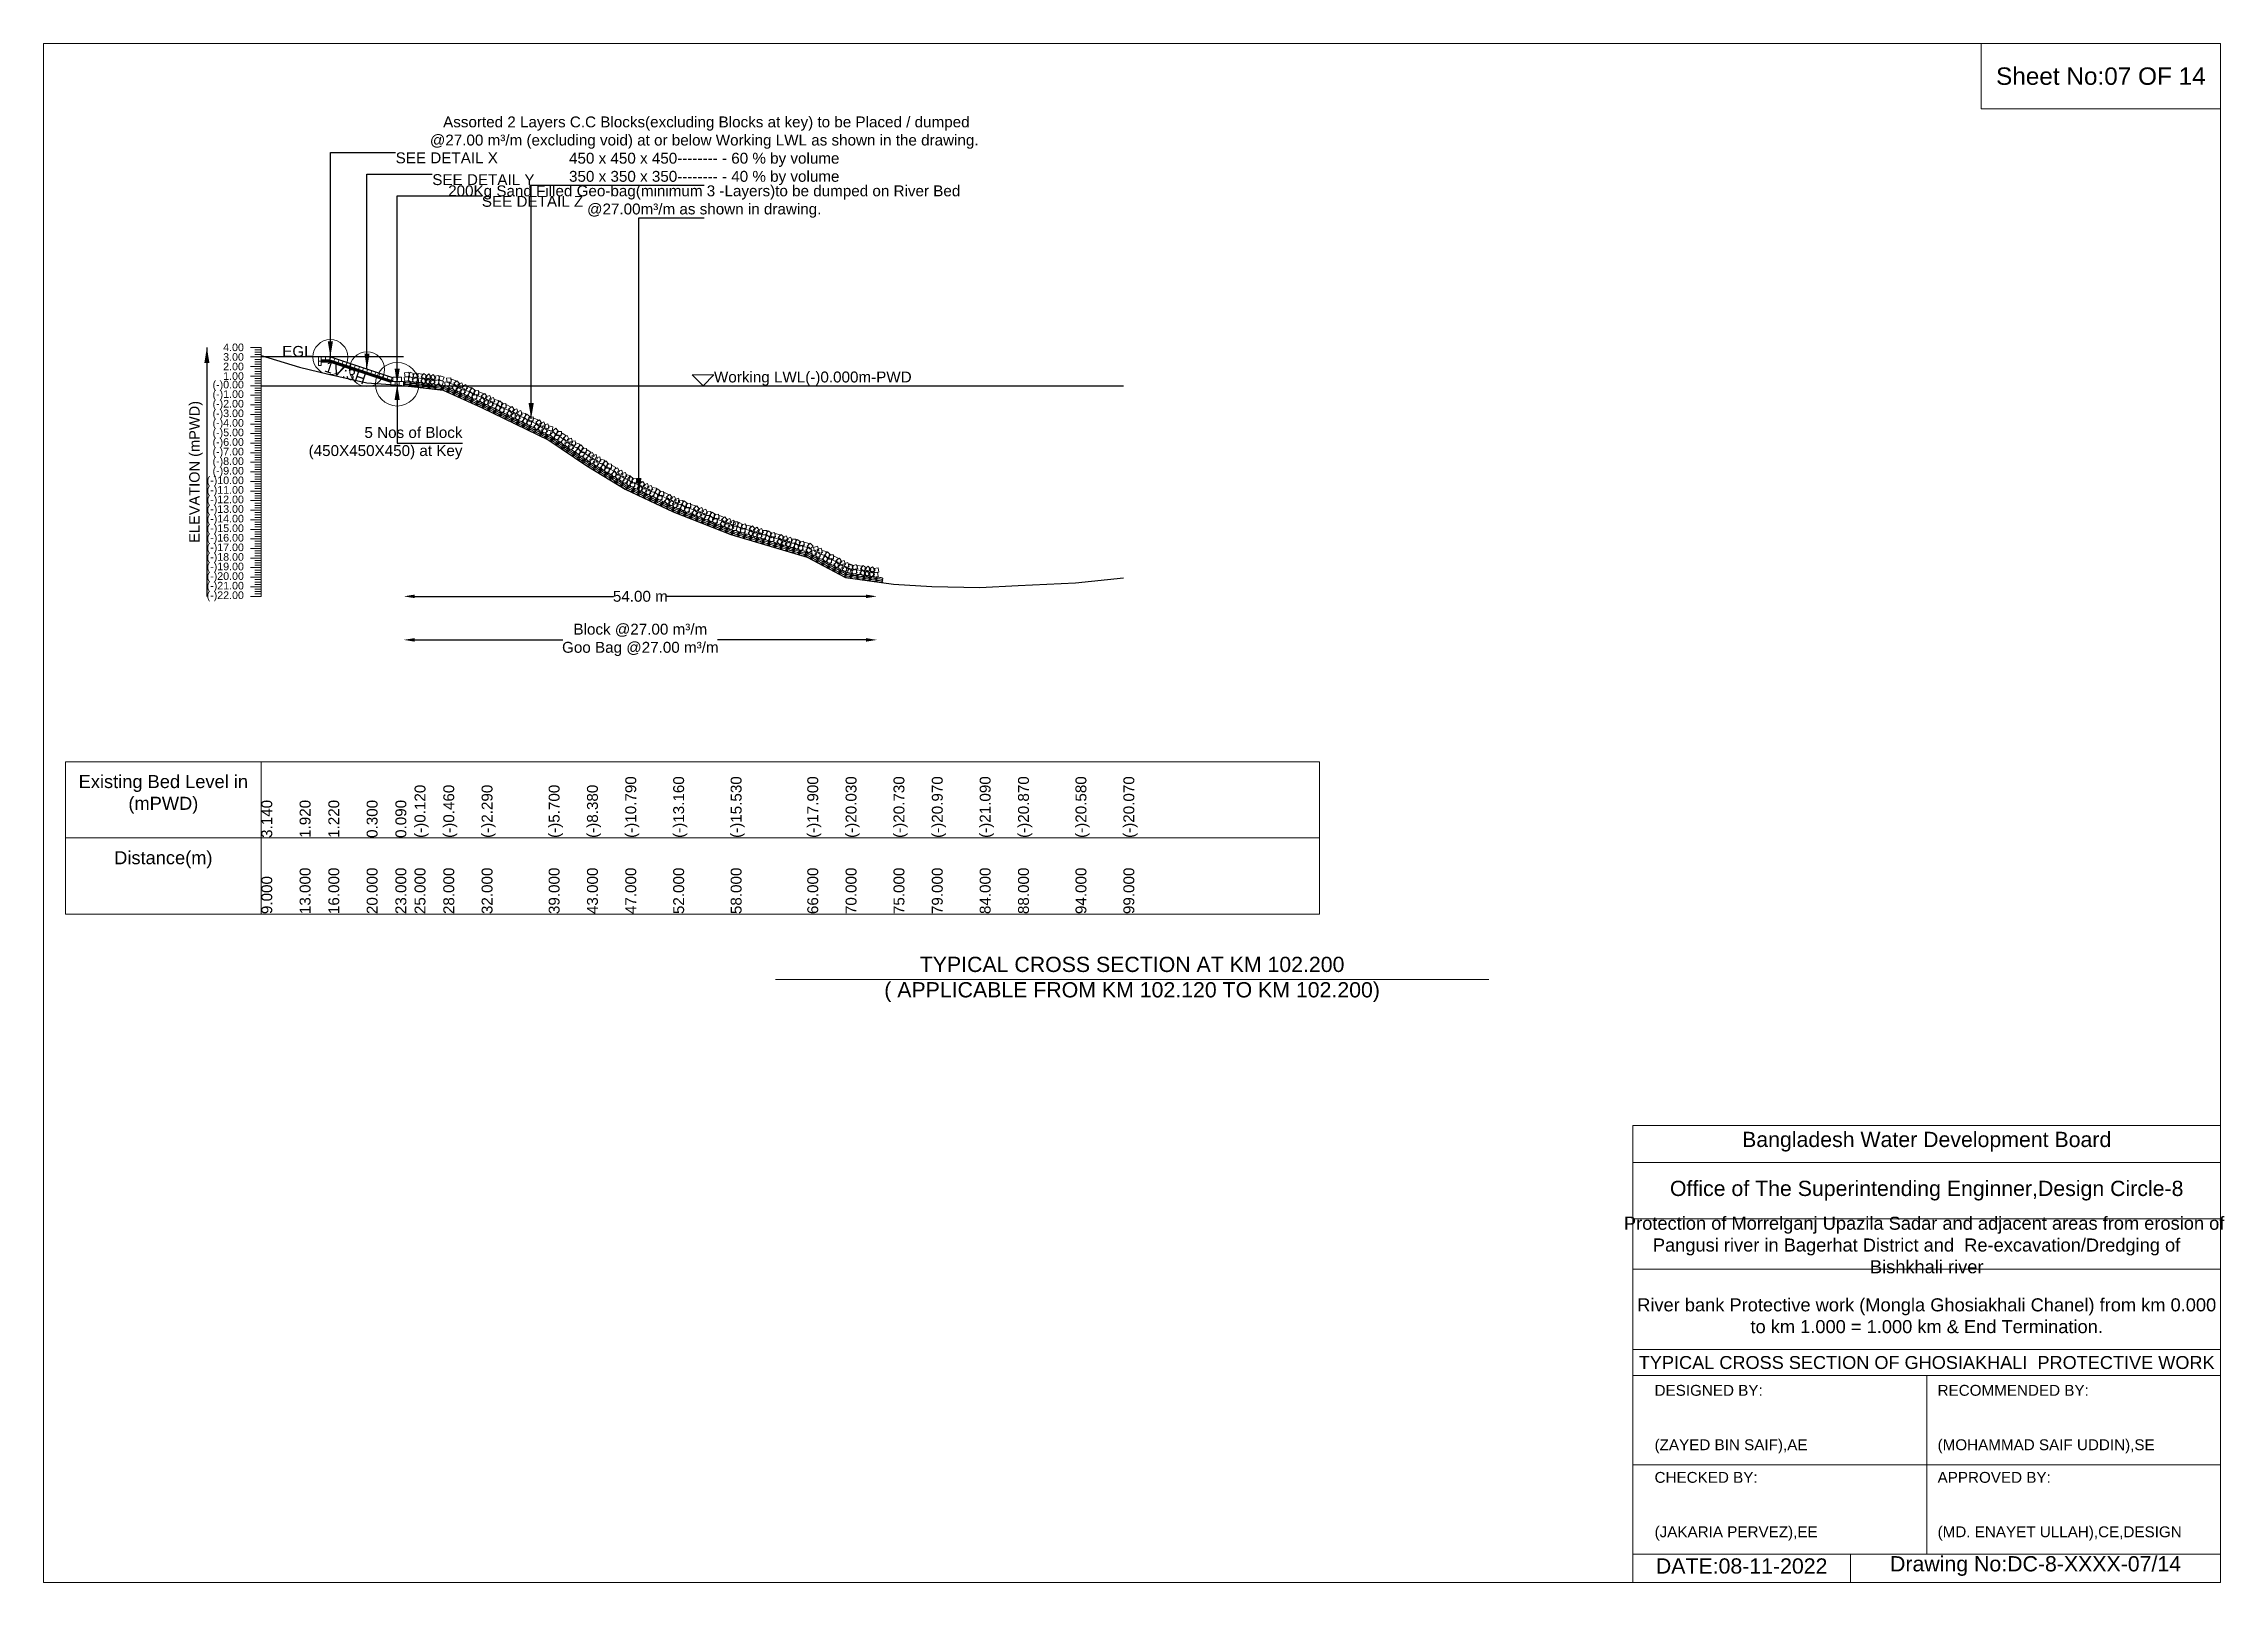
# Model space of a CAD drawing. Header units: inches. Extents: x 89000 to 305017, y -7071 to 0.
# Drawn here: x 190000 to 200017, y -7071 to 0 of the extents above; entities that cross this region are included whole.
import ezdxf

# ---------------------------------------------------------------- set-up
doc = ezdxf.new("R2010")
doc.units = ezdxf.units.IN
doc.header["$LTSCALE"] = 7
doc.header["$MEASUREMENT"] = 0
for name, color, linetype, lineweight in [('Cross section Data Border', 7, 'Continuous', 9), ('Cross Section Labels', 7, 'Continuous', 9), ('Existing_Bed_Level for Xsection', 7, 'Continuous', 25), ('Long Section Labels', 7, 'Continuous', 9)]:
    doc.layers.add(name, color=color, linetype=linetype, lineweight=lineweight)
doc.styles.get("Standard").update_dxf_attribs({"font": 'arial.ttf'})
doc.dimstyles.new('Appron Lebeling Style', dxfattribs={"dimtxt": 50, "dimasz": 50, "dimexe": 0.18, "dimexo": 0.0625, "dimgap": 0.09, "dimtad": 0, "dimtih": 1, "dimtoh": 1, "dimdec": 4, "dimzin": 0, "dimdsep": 46, "dimtxsty": 'Standard', "dimcen": 0.09, "dimse1": 1, "dimse2": 1, "dimadec": 0, "dimazin": 0, "dimtfac": 1, "dimtdec": 4, "dimtofl": 0, "dimtmove": 0, "dimatfit": 3, "dimfxl": 1, "dimtolj": 1, "dimtzin": 0, "dimarcsym": 0})
doc.dimstyles.get("Standard").update_dxf_attribs({"dimtxt": 0.18, "dimasz": 0.18, "dimexe": 0.18, "dimexo": 0.0625, "dimgap": 0.09, "dimtad": 0, "dimtih": 1, "dimtoh": 1, "dimdec": 4, "dimzin": 0, "dimdsep": 46, "dimtxsty": 'Standard', "dimcen": 0.09, "dimadec": 0, "dimazin": 0, "dimtfac": 1, "dimtdec": 4, "dimtofl": 0, "dimtmove": 0, "dimatfit": 3, "dimfxl": 1, "dimtolj": 1, "dimtzin": 0, "dimarcsym": 0})

msp = doc.modelspace()

# ---------------------------------------------------------------- texts
at = {"layer": 'Cross section Data Border', "char_height": 60, "width": 800, "attachment_point": 5}
for s, insert in [('Existing Bed Level in (mPWD)', (190550, -3450)), ('Distance(m)', (190550, -3750))]:
    msp.add_mtext(s, dxfattribs=dict(at, insert=insert))
at = {"layer": 'Cross Section Labels'}
for s, insert, char_height, attachment_point in [('Sheet No:07 OF 14', (199450, -150), 80, 5), (' Assorted 2 Layers C.C Blocks(excluding Blocks at key) to be Placed / dumped^J@27.00 m³/m (excluding void) at or below Working LWL as shown in the drawing.^J450 x 450 x 450-------- - 60 % by volume^J350 x 350 x 350-------- - 40 % by volume', (193034.56017, -650), 50, 8), ('SEE DETAIL X', (191617.11429, -500), 50, 1), ('SEE DETAIL Y', (191785.41429, -600), 50, 1), ('200Kg Sand Filled Geo-bag(minimum 3 -Layers)to be dumped on River Bed^J@27.00m³/m as shown in drawing.', (193034.56017, -800), 50, 8), ('SEE DETAIL Z', (192013.11429, -700), 50, 1), ('EGL', (191235.77222, -1440.04), 50, 9), ('Working LWL(-)0.000m-PWD', (193079.31429, -1572.04), 50, 7), ('5 Nos of Block ^J(450X450X450) at Key', (191924.01429, -1836.04), 50, 6), ('TYPICAL CROSS SECTION AT KM 102.200^J( APPLICABLE FROM KM 102.120 TO KM 102.200)', (195000, -4300), 70, 5), ('Bangladesh Water Development Board', (198650, -5046), 70, 5), ('Office of The Superintending Enginner,Design Circle-8', (198650, -5271), 70, 5)]:
    msp.add_mtext(s, dxfattribs=dict(at, insert=insert, char_height=char_height, attachment_point=attachment_point))
at = {"layer": 'Cross Section Labels', "insert": (191394.30727, -1488.96103), "char_height": 50, "attachment_point": 2, "rotation": 341.565051177}
msp.add_mtext('1V:3H', dxfattribs=at)
at = {"layer": 'Cross Section Labels'}
for s, insert, char_height, width, attachment_point in [('Protection of Morrelganj Upazila Sadar and adjacent areas from erosion of  Pangusi river in Bagerhat District and  Re-excavation/Dredging of     Bishkhali river', (198650, -5521), 60, 2800, 5), ('River bank Protective work (Mongla Ghosiakhali Chanel) from km 0.000 to km 1.000 = 1.000 km & End Termination.', (198650, -5846), 60, 2700, 5), ('TYPICAL CROSS SECTION OF GHOSIAKHALI  PROTECTIVE WORK', (198650, -6061), 59.5765532, 2800, 5), ('DESIGNED BY:^J^J^J(ZAYED BIN SAIF),AE', (197400, -6321), 50, 1400, 4), ('RECOMMENDED BY:^J^J^J(MOHAMMAD SAIF UDDIN),SE', (198700, -6321), 50, 1400, 4), ('CHECKED BY:^J^J^J(JAKARIA PERVEZ),EE', (197400, -6721), 50, 1400, 4), ('APPROVED BY:^J^J^J(MD. ENAYET ULLAH),CE,DESIGN', (198700, -6721), 50, 1400, 4), ('DATE:08-11-2022', (197800, -6996), 70, 1400, 5), ('Drawing No:DC-8-XXXX-07/14', (199150, -6996), 70, 2200, 5)]:
    msp.add_mtext(s, dxfattribs=dict(at, insert=insert, char_height=char_height, width=width, attachment_point=attachment_point))
at = {"layer": 'Long Section Labels', "char_height": 35, "attachment_point": 6}
for s, insert in [('4.00', (190920, -1396.04)), ('3.00', (190920, -1440.04)), ('2.00', (190920, -1484.04)), ('(-)0.00', (190920, -1572.04)), ('(-)1.00', (190920, -1616.04)), ('1.00', (190920, -1528.04)), ('(-)2.00', (190920, -1660.04)), ('(-)3.00', (190920, -1704.04)), ('(-)4.00', (190920, -1748.04)), ('(-)5.00', (190920, -1792.04)), ('(-)6.00', (190920, -1836.04)), ('(-)7.00', (190920, -1880.04)), ('(-)8.00', (190920, -1924.04)), ('(-)10.00', (190920, -2012.04)), ('(-)9.00', (190920, -1968.04)), ('(-)11.00', (190920, -2056.04)), ('(-)12.00', (190920, -2100.04)), ('(-)13.00', (190920, -2144.04)), ('(-)14.00', (190920, -2188.04)), ('(-)15.00', (190920, -2232.04)), ('(-)16.00', (190920, -2276.04)), ('(-)17.00', (190920, -2320.04)), ('(-)18.00', (190920, -2364.04)), ('(-)19.00', (190920, -2408.04)), ('(-)20.00', (190920, -2452.04)), ('(-)21.00', (190920, -2496.04)), ('(-)22.00', (190920, -2540.04))]:
    msp.add_mtext(s, dxfattribs=dict(at, insert=insert))
at = {"layer": 'Long Section Labels', "rotation": 90}
for s, insert, char_height, attachment_point in [('ELEVATION (mPWD)', (190700, -1968.04), 48, 5), ('(-)10.790', (192672, -3650), 50, 1), ('(-)13.160', (192892, -3650), 50, 1), ('(-)15.530', (193156, -3650), 50, 1), ('(-)17.900', (193508, -3650), 50, 1), ('(-)20.030', (193684, -3650), 50, 1), ('(-)20.730', (193904, -3650), 50, 1), ('(-)20.970', (194080, -3650), 50, 1), ('(-)21.090', (194300, -3650), 50, 1), ('(-)20.870', (194476, -3650), 50, 1), ('(-)20.580', (194740, -3650), 50, 1), ('(-)20.070', (194960, -3650), 50, 1), ('3.140', (191000, -3650), 50, 1), ('1.920', (191176, -3650), 50, 1), ('1.220', (191308, -3650), 50, 1), ('0.300', (191484, -3650), 50, 1), ('0.090', (191616, -3650), 50, 1), ('(-)0.120', (191704, -3650), 50, 1), ('(-)0.460', (191836, -3650), 50, 1), ('(-)2.290', (192012, -3650), 50, 1), ('(-)5.700', (192320, -3650), 50, 1), ('(-)8.380', (192496, -3650), 50, 1), ('13.000', (191176, -4000), 50, 1), ('16.000', (191308, -4000), 50, 1), ('20.000', (191484, -4000), 50, 1), ('23.000', (191616, -4000), 50, 1), ('25.000', (191704, -4000), 50, 1), ('28.000', (191836, -4000), 50, 1), ('32.000', (192012, -4000), 50, 1), ('39.000', (192320, -4000), 50, 1), ('43.000', (192496, -4000), 50, 1), ('47.000', (192672, -4000), 50, 1), ('52.000', (192892, -4000), 50, 1), ('58.000', (193156, -4000), 50, 1), ('66.000', (193508, -4000), 50, 1), ('70.000', (193684, -4000), 50, 1), ('75.000', (193904, -4000), 50, 1), ('79.000', (194080, -4000), 50, 1), ('84.000', (194300, -4000), 50, 1), ('88.000', (194476, -4000), 50, 1), ('94.000', (194740, -4000), 50, 1), ('99.000', (194960, -4000), 50, 1), ('9.000', (191000, -4000), 50, 1)]:
    msp.add_mtext(s, dxfattribs=dict(at, insert=insert, char_height=char_height, attachment_point=attachment_point))

# ---------------------------------------------------------------- blocks, each defined once
blk = doc.blocks.new('*D49')
at = {"layer": 'Cross Section Labels', "color": 0, "lineweight": -2, "transparency": 16777216}
for p, q in [((191704, -2540), (192618, -2540)), ((193778, -2540), (192863, -2540))]:
    blk.add_line(p, q, dxfattribs=at)
at = {"layer": 'Cross Section Labels', "color": 0, "transparency": 16777216}
for points in [[(191704, -2532), (191704, -2548), (191654, -2540)], [(193778, -2532), (193778, -2548), (193828, -2540)]]:
    blk.add_solid(points, dxfattribs=at)
at = {"layer": 'Defpoints', "color": 0, "transparency": 16777216}
for p in [(191654, -1572), (193828, -2474), (193828, -2540)]:
    blk.add_point(p, dxfattribs=at)
at = {"layer": 'Cross Section Labels', "color": 0, "transparency": 16777216, "insert": (192741, -2540), "char_height": 50, "attachment_point": 5}
blk.add_mtext('\\A1;54.00 m', dxfattribs=at)
blk = doc.blocks.new('*D50')
at = {"layer": 'Cross Section Labels', "color": 0, "lineweight": -2, "transparency": 16777216}
for p, q in [((191704, -2740), (192385, -2740)), ((193778, -2740), (193096, -2740))]:
    blk.add_line(p, q, dxfattribs=at)
at = {"layer": 'Cross Section Labels', "color": 0, "transparency": 16777216}
for points in [[(191704, -2732), (191704, -2748), (191654, -2740)], [(193778, -2732), (193778, -2748), (193828, -2740)]]:
    blk.add_solid(points, dxfattribs=at)
at = {"layer": 'Defpoints', "color": 0, "transparency": 16777216}
for p in [(191654, -1572), (193828, -2474), (193828, -2740)]:
    blk.add_point(p, dxfattribs=at)
at = {"layer": 'Cross Section Labels', "color": 0, "transparency": 16777216, "insert": (192741, -2740), "char_height": 50, "attachment_point": 5}
blk.add_mtext('\\A1;Block @27.00 m³/m ^JGoo Bag @27.00 m³/m ', dxfattribs=at)

# ---------------------------------------------------------------- dimensions: what is measured, and where the dimension line sits
at = {"layer": 'Cross Section Labels'}
for base, text, picture, middle in [((193827.88376, -2540.04), '54.00 m', '*D49', (192740.79902, -2540.04)), ((193827.88376, -2740.04), 'Block @27.00 m³/m ^JGoo Bag @27.00 m³/m ', '*D50', (192740.79902, -2740.04))]:
    dim = msp.add_linear_dim(base=base, p1=(191653.71429, -1572.04), p2=(193827.88376, -2473.50373), text=text, dimstyle='Appron Lebeling Style', dxfattribs=at)
    dim.commit()
    dim.dimension.update_dxf_attribs({"geometry": picture, "text_midpoint": middle})

# ---------------------------------------------------------------- linework, layer by layer
at = {"layer": 'Cross section Data Border'}
msp.add_lwpolyline([(190100, -3300), (195860.20235, -3300), (195860.20235, -4000), (190100, -4000)], close=True, dxfattribs=at)
for points in [[(191000, -3300), (191000, -4000)], [(190100, -3650), (195860.20235, -3650)]]:
    msp.add_lwpolyline(points, dxfattribs=at)
at = {"layer": 'Cross Section Labels'}
for points in [[(190000, 0), (200000, 0), (200000, -7071), (190000, -7071)], [(198900, 0), (200000, 0), (200000, -300), (198900, -300)], [(193029.31429, -1572.04), (193079.31429, -1522.04), (192979.31429, -1522.04)]]:
    msp.add_lwpolyline(points, close=True, dxfattribs=at)
for points in [[(193362, -4300), (195000, -4300), (196638, -4300)], [(197300, -7071), (197300, -4971), (200000, -4971)], [(197300, -5141), (200000, -5141)], [(197300, -5401), (200000, -5401)], [(197300, -5631), (200000, -5631)], [(197300, -6001), (200000, -6001)], [(197300, -6121), (200000, -6121)], [(198650, -6121), (198650, -6941)], [(197300, -6531), (200000, -6531)], [(197300, -6941), (200000, -6941)], [(198300, -6941), (198300, -7071)]]:
    msp.add_lwpolyline(points, dxfattribs=at)
for centre, radius in [((191317.11429, -1440.04), 80), ((191485.41429, -1496.14), 80), ((191624.01429, -1565.44), 100)]:
    msp.add_circle(centre, radius, dxfattribs=at)
at = {"layer": 'Existing_Bed_Level for Xsection'}
for points in [[(191000, -1433.88), (191176, -1487.56), (191308, -1518.36), (191484, -1558.84), (191616, -1568.08), (191704, -1577.32), (191836, -1592.28), (192012, -1672.8), (192320, -1822.84), (192496, -1940.76), (192672, -2046.8), (192892, -2151.08), (193156, -2255.36), (193508, -2359.64), (193684, -2453.36), (193904, -2484.16), (194080, -2494.72), (194300, -2500), (194476, -2490.32), (194740, -2477.56), (194960, -2455.12)], [(191653.71429, -1440.04), (191000, -1440.04)], [(191604.21429, -1535.74), (191319.14643, -1440.71738), (191317.11429, -1440.04), (191314.97222, -1440.04), (191275.37222, -1440.04)], [(191275.37222, -1453.24), (191314.97222, -1453.24), (191604.21429, -1549.65402)], [(191275.37222, -1457.64), (191314.2582, -1457.64), (191598.0582, -1552.24)], [(191275.37222, -1462.04), (191313.54418, -1462.04), (191594.31429, -1555.63004)], [(191000, -1572.04), (194960, -1572.04)]]:
    msp.add_lwpolyline(points, dxfattribs=at)
at = {"layer": 'Long Section Labels'}
for points in [[(191000, -1396.04), (190950, -1396.04)], [(191000, -2540.04), (191000, -2496.04), (191000, -2452.04), (191000, -2408.04), (191000, -2364.04), (191000, -2320.04), (191000, -2276.04), (191000, -2232.04), (191000, -2188.04), (191000, -2144.04), (191000, -2100.04), (191000, -2056.04), (191000, -2012.04), (191000, -1968.04), (191000, -1924.04), (191000, -1880.04), (191000, -1836.04), (191000, -1792.04), (191000, -1748.04), (191000, -1704.04), (191000, -1660.04), (191000, -1616.04), (191000, -1572.04), (191000, -1528.04), (191000, -1484.04), (191000, -1440.04), (191000, -1396.04)], [(191000, -1440.04), (190950, -1440.04)], [(191000, -1484.04), (190950, -1484.04)], [(191000, -1407.04), (190970, -1407.04)], [(191000, -1418.04), (190970, -1418.04)], [(191000, -1429.04), (190970, -1429.04)], [(191000, -1451.04), (190970, -1451.04)], [(191000, -1462.04), (190970, -1462.04)], [(191000, -1473.04), (190970, -1473.04)], [(191000, -1495.04), (190970, -1495.04)], [(191000, -1528.04), (190950, -1528.04)], [(191000, -1572.04), (190950, -1572.04)], [(191000, -1506.04), (190970, -1506.04)], [(191000, -1517.04), (190970, -1517.04)], [(191000, -1539.04), (190970, -1539.04)], [(191000, -1550.04), (190970, -1550.04)], [(191000, -1561.04), (190970, -1561.04)], [(191000, -1583.04), (190970, -1583.04)], [(191000, -1594.04), (190970, -1594.04)], [(191000, -1616.04), (190950, -1616.04)], [(191000, -1660.04), (190950, -1660.04)], [(191000, -1605.04), (190970, -1605.04)], [(191000, -1627.04), (190970, -1627.04)], [(191000, -1638.04), (190970, -1638.04)], [(191000, -1649.04), (190970, -1649.04)], [(191000, -1671.04), (190970, -1671.04)], [(191000, -1682.04), (190970, -1682.04)], [(191000, -1693.04), (190970, -1693.04)], [(191000, -1704.04), (190950, -1704.04)], [(191000, -1748.04), (190950, -1748.04)], [(191000, -1792.04), (190950, -1792.04)], [(191000, -1715.04), (190970, -1715.04)], [(191000, -1726.04), (190970, -1726.04)], [(191000, -1737.04), (190970, -1737.04)], [(191000, -1759.04), (190970, -1759.04)], [(191000, -1770.04), (190970, -1770.04)], [(191000, -1781.04), (190970, -1781.04)], [(191000, -1803.04), (190970, -1803.04)], [(191000, -1836.04), (190950, -1836.04)], [(191000, -1880.04), (190950, -1880.04)], [(191000, -1814.04), (190970, -1814.04)], [(191000, -1825.04), (190970, -1825.04)], [(191000, -1847.04), (190970, -1847.04)], [(191000, -1858.04), (190970, -1858.04)], [(191000, -1869.04), (190970, -1869.04)], [(191000, -1891.04), (190970, -1891.04)], [(191000, -1902.04), (190970, -1902.04)], [(191000, -1924.04), (190950, -1924.04)], [(191000, -1968.04), (190950, -1968.04)], [(191000, -1913.04), (190970, -1913.04)], [(191000, -1935.04), (190970, -1935.04)], [(191000, -1946.04), (190970, -1946.04)], [(191000, -1957.04), (190970, -1957.04)], [(191000, -1979.04), (190970, -1979.04)], [(191000, -1990.04), (190970, -1990.04)], [(191000, -2001.04), (190970, -2001.04)], [(191000, -2012.04), (190950, -2012.04)], [(191000, -2056.04), (190950, -2056.04)], [(191000, -2100.04), (190950, -2100.04)], [(191000, -2023.04), (190970, -2023.04)], [(191000, -2034.04), (190970, -2034.04)], [(191000, -2045.04), (190970, -2045.04)], [(191000, -2067.04), (190970, -2067.04)], [(191000, -2078.04), (190970, -2078.04)], [(191000, -2089.04), (190970, -2089.04)], [(191000, -2144.04), (190950, -2144.04)], [(191000, -2188.04), (190950, -2188.04)], [(191000, -2111.04), (190970, -2111.04)], [(191000, -2122.04), (190970, -2122.04)], [(191000, -2133.04), (190970, -2133.04)], [(191000, -2155.04), (190970, -2155.04)], [(191000, -2166.04), (190970, -2166.04)], [(191000, -2177.04), (190970, -2177.04)], [(191000, -2199.04), (190970, -2199.04)], [(191000, -2232.04), (190950, -2232.04)], [(191000, -2276.04), (190950, -2276.04)], [(191000, -2210.04), (190970, -2210.04)], [(191000, -2221.04), (190970, -2221.04)], [(191000, -2243.04), (190970, -2243.04)], [(191000, -2254.04), (190970, -2254.04)], [(191000, -2265.04), (190970, -2265.04)], [(191000, -2287.04), (190970, -2287.04)], [(191000, -2298.04), (190970, -2298.04)], [(191000, -2320.04), (190950, -2320.04)], [(191000, -2364.04), (190950, -2364.04)], [(191000, -2309.04), (190970, -2309.04)], [(191000, -2331.04), (190970, -2331.04)], [(191000, -2342.04), (190970, -2342.04)], [(191000, -2353.04), (190970, -2353.04)], [(191000, -2375.04), (190970, -2375.04)], [(191000, -2386.04), (190970, -2386.04)], [(191000, -2397.04), (190970, -2397.04)], [(191000, -2408.04), (190950, -2408.04)], [(191000, -2452.04), (190950, -2452.04)], [(191000, -2496.04), (190950, -2496.04)], [(191000, -2419.04), (190970, -2419.04)], [(191000, -2430.04), (190970, -2430.04)], [(191000, -2441.04), (190970, -2441.04)], [(191000, -2463.04), (190970, -2463.04)], [(191000, -2474.04), (190970, -2474.04)], [(191000, -2485.04), (190970, -2485.04)], [(191000, -2540.04), (190950, -2540.04)], [(191000, -2507.04), (190970, -2507.04)], [(191000, -2518.04), (190970, -2518.04)], [(191000, -2529.04), (190970, -2529.04)]]:
    msp.add_lwpolyline(points, dxfattribs=at)
for points in [[(191275.37222, -1440.04), (191262.17222, -1440.04), (191262.17222, -1459.84), (191275.37222, -1459.84)], [(191275.37222, -1459.84), (191262.17222, -1459.84), (191262.17222, -1479.64), (191275.37222, -1479.64)], [(191295.17222, -1440.04), (191275.37222, -1440.04), (191275.37222, -1453.24), (191295.17222, -1453.24)], [(191314.97222, -1440.04), (191295.17222, -1440.04), (191295.17222, -1453.24), (191314.97222, -1453.24)], [(191337.93036, -1446.97869), (191319.14643, -1440.71738), (191314.97222, -1453.24), (191333.75615, -1459.50131)], [(191356.71429, -1453.24), (191337.93036, -1446.97869), (191333.75615, -1459.50131), (191352.54008, -1465.76262)], [(191375.49822, -1459.50131), (191356.71429, -1453.24), (191352.54008, -1465.76262), (191371.32401, -1472.02393)], [(191394.28214, -1465.76262), (191375.49822, -1459.50131), (191371.32401, -1472.02393), (191390.10794, -1478.28524)], [(191413.06607, -1472.02393), (191394.28214, -1465.76262), (191390.10794, -1478.28524), (191408.89187, -1484.54655)], [(191431.85, -1478.28524), (191413.06607, -1472.02393), (191408.89187, -1484.54655), (191427.6758, -1490.80786)], [(191450.63393, -1484.54655), (191431.85, -1478.28524), (191427.6758, -1490.80786), (191446.45973, -1497.06917)], [(191469.41786, -1490.80786), (191450.63393, -1484.54655), (191446.45973, -1497.06917), (191465.24366, -1503.33048)], [(191488.20179, -1497.06917), (191469.41786, -1490.80786), (191465.24366, -1503.33048), (191484.02758, -1509.59179)], [(191506.98572, -1503.33048), (191488.20179, -1497.06917), (191484.02758, -1509.59179), (191502.81151, -1515.8531)], [(191525.76965, -1509.59179), (191506.98572, -1503.33048), (191502.81151, -1515.8531), (191521.59544, -1522.11441)], [(191544.55358, -1515.8531), (191525.76965, -1509.59179), (191521.59544, -1522.11441), (191540.37937, -1528.37572)], [(191563.33751, -1522.11441), (191544.55358, -1515.8531), (191540.37937, -1528.37572), (191559.1633, -1534.63703)], [(191582.12144, -1528.37572), (191563.33751, -1522.11441), (191559.1633, -1534.63703), (191577.94723, -1540.89834)], [(191600.90537, -1534.63703), (191582.12144, -1528.37572), (191577.94723, -1540.89834), (191596.73116, -1547.15965)], [(191614.11429, -1552.24), (191594.31429, -1552.24), (191594.31429, -1572.04), (191614.11429, -1572.04)], [(191624.01429, -1532.44), (191604.21429, -1532.44), (191604.21429, -1552.24), (191624.01429, -1552.24)], [(191633.91429, -1552.24), (191614.11429, -1552.24), (191614.11429, -1572.04), (191633.91429, -1572.04)], [(191643.81429, -1532.44), (191624.01429, -1532.44), (191624.01429, -1552.24), (191643.81429, -1552.24)], [(191653.71429, -1552.24), (191633.91429, -1552.24), (191633.91429, -1572.04), (191653.71429, -1572.04)], [(191675.16327, -1529.58132), (191655.60798, -1532.68466), (191658.71132, -1552.23994), (191678.26661, -1549.1366)], [(191677.2309, -1509.88957), (191657.67561, -1512.99291), (191660.77895, -1532.5482), (191680.33424, -1529.44486)], [(191699.41988, -1537.28491), (191680.93568, -1530.18742), (191673.8382, -1548.67162), (191692.3224, -1555.76911)], [(191701.48752, -1517.59316), (191683.00332, -1510.49567), (191675.90583, -1528.97987), (191694.39003, -1536.07736)], [(191711.34467, -1531.97759), (191693.25248, -1540.02201), (191701.2969, -1558.1142), (191719.38909, -1550.06978)], [(191713.41231, -1512.28585), (191695.32012, -1520.33026), (191703.36454, -1538.42245), (191721.45672, -1530.37804)], [(191737.21243, -1538.57367), (191717.53838, -1536.34394), (191715.30865, -1556.01799), (191734.9827, -1558.24772)], [(191739.44215, -1518.89961), (191719.7681, -1516.66989), (191717.53838, -1536.34394), (191737.21243, -1538.57367)], [(191759.77904, -1547.43959), (191743.84863, -1535.68111), (191732.09014, -1551.61152), (191748.02055, -1563.37)], [(191762.00877, -1527.76554), (191746.07836, -1516.00705), (191734.31987, -1531.93746), (191750.25028, -1543.69595)], [(191767.19084, -1537.84425), (191751.69762, -1550.17309), (191764.02645, -1565.66631), (191779.51967, -1553.33747)], [(191769.42056, -1518.1702), (191753.92734, -1530.49904), (191766.25618, -1545.99226), (191781.7494, -1533.66342)], [(191799.19498, -1555.55612), (191786.85381, -1540.07272), (191771.37041, -1552.41389), (191783.71158, -1567.89729)], [(191801.4247, -1535.88207), (191789.08354, -1520.39867), (191773.60014, -1532.73984), (191785.94131, -1548.22324)], [(191813.27574, -1544.95354), (191793.69556, -1547.89574), (191796.63776, -1567.47592), (191816.21794, -1564.53372)], [(191815.50547, -1525.27949), (191795.92528, -1528.22169), (191798.86748, -1547.80187), (191818.44766, -1544.85967)], [(191837.4681, -1552.85663), (191819.04297, -1545.60716), (191811.7935, -1564.03229), (191830.21863, -1571.28175)], [(191839.69782, -1533.18258), (191821.2727, -1525.93311), (191814.02323, -1544.35824), (191832.44836, -1551.6077)], [(191862.64963, -1554.03904), (191842.93691, -1555.89606), (191844.79392, -1575.60878), (191864.50665, -1573.75177)], [(191870.887, -1536.03388), (191851.17427, -1537.8909), (191853.03128, -1557.60362), (191872.74401, -1555.74661)], [(191884.8482, -1568.17737), (191866.84304, -1559.94001), (191858.60568, -1577.94518), (191876.61084, -1586.18254)], [(191893.08556, -1550.17221), (191875.0804, -1541.93485), (191866.84304, -1559.94001), (191884.8482, -1568.17737)], [(191903.53879, -1583.62142), (191892.05489, -1567.49195), (191875.92541, -1578.97585), (191887.40932, -1595.10533)], [(191911.77615, -1565.61626), (191900.29225, -1549.48678), (191884.16278, -1560.97069), (191895.64668, -1577.10016)], [(191913.56703, -1576.80675), (191895.00801, -1583.70624), (191901.9075, -1602.26525), (191920.46652, -1595.36576)], [(191921.80439, -1558.80158), (191903.24538, -1565.70107), (191910.14486, -1584.26009), (191928.70388, -1577.3606)], [(191938.47632, -1603.59298), (191931.56205, -1585.03947), (191913.00854, -1591.95374), (191919.9228, -1610.50725)], [(191946.71368, -1585.58782), (191939.79941, -1567.03431), (191921.2459, -1573.94857), (191928.16016, -1592.50209)], [(191955.15608, -1597.89492), (191935.63178, -1594.60223), (191932.3391, -1614.12653), (191951.8634, -1617.41921)], [(191963.39344, -1579.88975), (191943.86915, -1576.59707), (191940.57646, -1596.12137), (191960.10076, -1599.41405)], [(191975.69123, -1612.92943), (191960.4341, -1600.30961), (191947.81428, -1615.56674), (191963.07141, -1628.18656)], [(191983.92859, -1594.92426), (191968.67146, -1582.30444), (191956.05164, -1597.56158), (191971.30877, -1610.1814)], [(191996.92313, -1593.69541), (191977.21041, -1595.55243), (191979.06742, -1615.26515), (191998.78015, -1613.40814)], [(192019.1217, -1607.83374), (192001.11654, -1599.59638), (191992.87918, -1617.60155), (192010.88434, -1625.83891)], [(191988.68577, -1611.70058), (191968.97305, -1613.55759), (191970.83006, -1633.27031), (191990.54278, -1631.4133)], [(192010.88434, -1625.83891), (191992.87918, -1617.60155), (191984.64182, -1635.60671), (192002.64698, -1643.84407)], [(192029.57493, -1641.28295), (192018.09102, -1625.15348), (192001.96155, -1636.63739), (192013.44546, -1652.76686)], [(192037.81229, -1623.27779), (192026.32838, -1607.14832), (192010.19891, -1618.63222), (192021.68282, -1634.7617)], [(192040.52396, -1635.14845), (192021.8032, -1641.59617), (192028.25092, -1660.31693), (192046.97168, -1653.86921)], [(192049.19523, -1617.3482), (192030.47447, -1623.79591), (192036.92218, -1642.51667), (192055.64295, -1636.06896)], [(192064.77682, -1662.53046), (192058.3142, -1643.81484), (192039.59857, -1650.27746), (192046.0612, -1668.99308)], [(192073.44809, -1644.7302), (192066.98546, -1626.01458), (192048.26984, -1632.4772), (192054.73246, -1651.19283)], [(192081.58977, -1657.23827), (192062.151, -1653.47341), (192058.38614, -1672.91218), (192077.82491, -1676.67704)], [(192090.26103, -1639.43801), (192070.82226, -1635.67316), (192067.05741, -1655.11193), (192086.49618, -1658.87678)], [(192101.75455, -1672.766), (192086.80772, -1659.78016), (192073.82187, -1674.72699), (192088.7687, -1687.71283)], [(192110.42582, -1654.96574), (192095.47898, -1641.9799), (192082.49314, -1656.92673), (192097.43997, -1669.91258)], [(192114.77505, -1671.85241), (192095.02311, -1673.23118), (192096.40188, -1692.98311), (192116.15382, -1691.60435)], [(192123.44632, -1654.05216), (192103.69438, -1655.43092), (192105.07315, -1675.18286), (192124.82508, -1673.80409)], [(192136.62448, -1686.52454), (192118.82423, -1677.85327), (192110.15296, -1695.65352), (192127.95322, -1704.32479)], [(192145.29575, -1668.72428), (192127.49549, -1660.05301), (192118.82423, -1677.85327), (192136.62448, -1686.52454)], [(192154.93532, -1702.41698), (192143.84566, -1686.01395), (192127.44263, -1697.10361), (192138.53229, -1713.50664)], [(192163.60659, -1684.61672), (192152.51693, -1668.21369), (192136.1139, -1679.30336), (192147.20356, -1695.70639)], [(192165.12576, -1695.84733), (192146.40499, -1702.29504), (192152.85271, -1721.0158), (192171.57347, -1714.56809)], [(192173.79702, -1678.04707), (192155.07626, -1684.49479), (192161.52398, -1703.21555), (192180.24474, -1696.76783)], [(192198.04988, -1705.42908), (192191.58726, -1686.71345), (192172.87163, -1693.17608), (192179.33426, -1711.8917)], [(192214.86283, -1700.13689), (192195.42406, -1696.37203), (192191.6592, -1715.8108), (192211.09797, -1719.57566)], [(192235.02761, -1715.66462), (192220.08078, -1702.67877), (192207.09493, -1717.62561), (192222.04176, -1730.61145)], [(192189.37861, -1723.22933), (192182.91599, -1704.51371), (192164.20037, -1710.97633), (192170.66299, -1729.69195)], [(192206.19156, -1717.93714), (192186.75279, -1714.17229), (192182.98793, -1733.61106), (192202.4267, -1737.37591)], [(192226.35634, -1733.46487), (192211.40951, -1720.47903), (192198.42366, -1735.42586), (192213.3705, -1748.41171)], [(192239.37684, -1732.55129), (192219.62491, -1733.93005), (192221.00367, -1753.68199), (192240.75561, -1752.30322)], [(192248.04811, -1714.75103), (192228.29618, -1716.12979), (192229.67494, -1735.88173), (192249.42688, -1734.50297)], [(192261.22628, -1747.22341), (192243.42602, -1738.55214), (192234.75475, -1756.3524), (192252.55501, -1765.02366)], [(192269.89754, -1729.42315), (192252.09729, -1720.75188), (192243.42602, -1738.55214), (192261.22628, -1747.22341)], [(192279.53712, -1763.11585), (192268.44745, -1746.71282), (192252.04442, -1757.80249), (192263.13409, -1774.20552)], [(192288.20838, -1745.3156), (192277.11872, -1728.91257), (192260.71569, -1740.00223), (192271.80536, -1756.40526)], [(192289.72755, -1756.5462), (192271.00679, -1762.99392), (192277.4545, -1781.71468), (192296.17527, -1775.26696)], [(192298.39882, -1738.74594), (192279.67805, -1745.19366), (192286.12577, -1763.91442), (192304.84653, -1757.46671)], [(192313.9804, -1783.92821), (192307.51778, -1765.21258), (192288.80216, -1771.67521), (192295.26478, -1790.39083)], [(192322.65167, -1766.12795), (192316.18905, -1747.41233), (192297.47343, -1753.87495), (192303.93605, -1772.59057)], [(192330.79335, -1778.63602), (192311.35458, -1774.87116), (192307.58972, -1794.30993), (192327.0285, -1798.07479)], [(192339.46462, -1760.83576), (192320.02585, -1757.0709), (192316.26099, -1776.50968), (192335.69976, -1780.27453)], [(192354.58437, -1798.66037), (192341.55106, -1783.75491), (192326.6456, -1796.78823), (192339.67892, -1811.69369)], [(192365.60537, -1782.21112), (192352.57205, -1767.30567), (192337.66659, -1780.33898), (192350.69991, -1795.24444)], [(192367.60765, -1799.53354), (192347.85248, -1798.20187), (192346.52081, -1817.95704), (192366.27598, -1819.28871)], [(192378.62864, -1783.0843), (192358.87348, -1781.75263), (192357.54181, -1801.5078), (192377.29698, -1802.83946)], [(192398.26959, -1800.60292), (192381.82035, -1789.58192), (192370.79935, -1806.03117), (192387.2486, -1817.05216)], [(192414.23845, -1818.84716), (192405.49284, -1801.08331), (192387.72899, -1809.82891), (192396.47459, -1827.59276)], [(192387.2486, -1817.05216), (192370.79935, -1806.03117), (192359.77836, -1822.48041), (192376.2276, -1833.50141)], [(192403.21745, -1835.2964), (192394.47185, -1817.53255), (192376.70799, -1826.27816), (192385.4536, -1844.04201)], [(192414.20962, -1830.18001), (192394.7837, -1834.01063), (192398.61432, -1853.43655), (192418.04024, -1849.60593)], [(192425.23061, -1813.73076), (192405.80469, -1817.56138), (192409.63531, -1836.9873), (192429.06123, -1833.15668)], [(192434.49569, -1860.61766), (192430.6496, -1841.1948), (192411.22674, -1845.04088), (192415.07283, -1864.46375)], [(192445.51668, -1844.16841), (192441.6706, -1824.74555), (192422.24773, -1828.59164), (192426.09382, -1848.0145)], [(192451.87386, -1857.67119), (192433.13138, -1851.28686), (192426.74706, -1870.02934), (192445.48953, -1876.41367)], [(192462.89485, -1841.22194), (192444.15238, -1834.83762), (192437.76805, -1853.58009), (192456.51053, -1859.96442)], [(192469.72909, -1875.80733), (192456.69577, -1860.90187), (192441.79032, -1873.93519), (192454.82364, -1888.84065)], [(192480.75009, -1859.35808), (192467.71677, -1844.45263), (192452.81131, -1857.48594), (192465.84463, -1872.3914)], [(192482.75237, -1876.6805), (192462.9972, -1875.34884), (192461.66553, -1895.104), (192481.4207, -1896.43567)], [(192493.77336, -1860.23126), (192474.0182, -1858.89959), (192472.68653, -1878.65476), (192492.4417, -1879.98643)], [(192502.39332, -1894.19912), (192485.94407, -1883.17813), (192474.92308, -1899.62737), (192491.37232, -1910.64837)], [(192513.41431, -1877.74988), (192496.96507, -1866.72888), (192485.94407, -1883.17813), (192502.39332, -1894.19912)], [(192518.36217, -1912.44337), (192509.61656, -1894.67952), (192491.85271, -1903.42512), (192500.59832, -1921.18897)], [(192529.38316, -1895.99412), (192520.63756, -1878.23027), (192502.87371, -1886.97588), (192511.61931, -1904.73973)], [(192537.92814, -1888.80384), (192518.70864, -1893.56311), (192523.46791, -1912.78262), (192542.68741, -1908.02334)], [(192559.65279, -1918.23197), (192554.87822, -1899.01626), (192535.66251, -1903.79084), (192540.43709, -1923.00654)], [(192527.70997, -1905.76346), (192508.49046, -1910.52274), (192513.24974, -1929.74224), (192532.46924, -1924.98297)], [(192549.43462, -1935.19159), (192544.66004, -1915.97588), (192525.44433, -1920.75046), (192530.21891, -1939.96617)], [(192566.65121, -1931.41381), (192547.62371, -1925.9371), (192542.147, -1944.9646), (192561.1745, -1950.4413)], [(192576.86938, -1914.45418), (192557.84188, -1908.97747), (192552.36517, -1928.00497), (192571.39267, -1933.48168)], [(192585.35695, -1948.67138), (192571.62273, -1934.40915), (192557.3605, -1948.14337), (192571.09472, -1962.4056)], [(192595.57513, -1931.71175), (192581.84091, -1917.44953), (192567.57868, -1931.18375), (192581.3129, -1945.44598)], [(192598.40714, -1948.91801), (192578.61081, -1948.53677), (192578.22957, -1968.3331), (192598.0259, -1968.71434)], [(192608.62531, -1931.95838), (192588.82898, -1931.57714), (192588.44774, -1951.37347), (192608.24407, -1951.75471)], [(192618.86688, -1965.473), (192601.90725, -1955.25483), (192591.68908, -1972.21445), (192608.64871, -1982.43263)], [(192629.08505, -1948.51337), (192612.12543, -1938.2952), (192601.90725, -1955.25483), (192618.86688, -1965.473)], [(192635.69362, -1982.92916), (192626.10487, -1965.60589), (192608.78159, -1975.19464), (192618.37035, -1992.51791)], [(192645.91179, -1965.96953), (192636.32304, -1948.64626), (192618.99977, -1958.23501), (192628.58852, -1975.55829)], [(192646.42735, -1977.29069), (192627.20784, -1982.04996), (192631.96712, -2001.26946), (192651.18662, -1996.51019)], [(192656.64552, -1960.33106), (192637.42602, -1965.09033), (192642.18529, -1984.30984), (192661.40479, -1979.55056)], [(192668.152, -2006.71881), (192663.37742, -1987.50311), (192644.16172, -1992.27768), (192648.93629, -2011.49339)], [(192678.37017, -1989.75919), (192673.5956, -1970.54348), (192654.37989, -1975.31806), (192659.15447, -1994.53377)], [(192685.36859, -2002.94103), (192666.34109, -1997.46432), (192660.86438, -2016.49182), (192679.89188, -2021.96853)], [(192695.58676, -1985.9814), (192676.55926, -1980.5047), (192671.08256, -1999.53219), (192690.11005, -2005.0089)], [(192709.75028, -1999.2486), (192694.66565, -1986.42308), (192681.84013, -2001.50771), (192696.92476, -2014.33323)], [(192722.76028, -1998.19605), (192703.02419, -1999.78562), (192704.61377, -2019.52171), (192724.34986, -2017.93214)], [(192701.26955, -2017.14042), (192686.18493, -2004.3149), (192673.3594, -2019.39953), (192688.44403, -2032.22505)], [(192714.27956, -2016.08787), (192694.54347, -2017.67744), (192696.13304, -2037.41353), (192715.86913, -2035.82396)], [(192736.2844, -2030.52587), (192718.39258, -2022.04515), (192709.91185, -2039.93697), (192727.80367, -2048.4177)], [(192744.76512, -2012.63405), (192726.8733, -2004.15333), (192718.39258, -2022.04515), (192736.2844, -2030.52587)], [(192754.76387, -2046.22191), (192743.49971, -2029.93822), (192727.21602, -2041.20238), (192738.48018, -2057.48608)], [(192763.2446, -2028.33009), (192751.98044, -2012.0464), (192735.69674, -2023.31056), (192746.96091, -2039.59425)], [(192764.88358, -2039.54383), (192746.23273, -2046.19106), (192752.87996, -2064.84191), (192771.53081, -2058.19469)], [(192773.36431, -2021.65201), (192754.71345, -2028.29923), (192761.36068, -2046.95009), (192780.01153, -2040.30286)], [(192789.42741, -2066.66534), (192782.76533, -2048.01978), (192764.11978, -2054.68186), (192770.78185, -2073.32741)], [(192797.90813, -2048.77351), (192791.24606, -2030.12796), (192772.6005, -2036.79003), (192779.26258, -2055.43559)], [(192806.18289, -2061.19394), (192786.70503, -2057.63684), (192783.14794, -2077.1147), (192802.6258, -2080.6718)], [(192814.66362, -2043.30212), (192795.18576, -2039.74502), (192791.62866, -2059.22288), (192811.10652, -2062.77998)], [(192826.51231, -2076.50549), (192811.42768, -2063.67997), (192798.60216, -2078.7646), (192813.68679, -2091.59012)], [(192834.99304, -2058.61367), (192819.90841, -2045.78815), (192807.08289, -2060.87277), (192822.16752, -2073.6983)], [(192839.52232, -2075.45294), (192819.78623, -2077.04251), (192821.3758, -2096.7786), (192841.11189, -2095.18903)], [(192848.00304, -2057.56111), (192828.26695, -2059.15069), (192829.85653, -2078.88678), (192849.59262, -2077.2972)], [(192861.52716, -2089.89094), (192843.63533, -2081.41022), (192835.15461, -2099.30204), (192853.04643, -2107.78277)], [(192870.00788, -2071.99912), (192852.11606, -2063.5184), (192843.63533, -2081.41022), (192861.52716, -2089.89094)], [(192880.00663, -2105.58698), (192868.74247, -2089.30329), (192852.45878, -2100.56745), (192863.72294, -2116.85114)], [(192888.48736, -2087.69516), (192877.22319, -2071.41147), (192860.9395, -2082.67563), (192872.20367, -2098.95932)], [(192890.12634, -2098.9089), (192871.47549, -2105.55613), (192878.12271, -2124.20698), (192896.77357, -2117.55975)], [(192898.60707, -2081.01708), (192879.95621, -2087.6643), (192886.60344, -2106.31516), (192905.25429, -2099.66793)], [(192923.15089, -2108.13858), (192916.48882, -2089.49303), (192897.84326, -2096.1551), (192904.50534, -2114.80066)], [(192936.58632, -2099.59328), (192916.91527, -2097.33726), (192914.65924, -2117.00831), (192934.3303, -2119.26434)], [(192957.88748, -2113.52129), (192941.9846, -2101.7256), (192930.18891, -2117.62849), (192946.0918, -2129.42417)], [(192914.67017, -2126.0304), (192908.00809, -2107.38485), (192889.36254, -2114.04692), (192896.02461, -2132.69248)], [(192929.31223, -2118.0087), (192909.64118, -2115.75268), (192907.38515, -2135.42373), (192927.05621, -2137.67976)], [(192950.61339, -2131.9367), (192934.71051, -2120.14102), (192922.91482, -2136.04391), (192938.81771, -2147.83959)], [(192963.52481, -2130.02268), (192943.93781, -2132.91911), (192946.83424, -2152.50612), (192966.42124, -2149.60968)], [(192970.7989, -2111.60726), (192951.2119, -2114.50369), (192954.10833, -2134.0907), (192973.69533, -2131.19426)], [(192986.4397, -2142.96782), (192968.02428, -2135.69373), (192960.75019, -2154.10915), (192979.16561, -2161.38324)], [(192993.71379, -2124.5524), (192975.29837, -2117.27831), (192968.02428, -2135.69373), (192986.4397, -2142.96782)], [(193005.92053, -2157.40229), (192993.60007, -2141.90241), (192978.10019, -2154.22286), (192990.42065, -2169.72275)], [(193013.19462, -2138.98687), (193000.87416, -2123.48699), (192985.37428, -2135.80745), (192997.69474, -2151.30733)], [(193015.57452, -2150.06705), (192997.40616, -2157.93792), (193005.27704, -2176.10628), (193023.4454, -2168.23541)], [(193022.84861, -2131.65163), (193004.68025, -2139.52251), (193012.55113, -2157.69087), (193030.71949, -2149.81999)], [(193041.86491, -2175.49913), (193033.97957, -2157.33704), (193015.81748, -2165.22238), (193023.70282, -2183.38447)], [(193049.139, -2157.08371), (193041.25366, -2138.92163), (193023.09157, -2146.80697), (193030.97691, -2164.96905)], [(193058.22015, -2168.92733), (193038.5491, -2166.67131), (193036.29308, -2186.34236), (193055.96413, -2188.59839)], [(193065.49424, -2150.51191), (193045.82319, -2148.25589), (193043.56717, -2167.92694), (193063.23822, -2170.18297)], [(193079.52132, -2182.85533), (193063.61843, -2171.05965), (193051.82275, -2186.96254), (193067.72564, -2198.75822)], [(193086.79541, -2164.43992), (193070.89252, -2152.64423), (193059.09684, -2168.54712), (193074.99973, -2180.3428)], [(193092.43273, -2180.94131), (193072.84573, -2183.83774), (193075.74217, -2203.42475), (193095.32917, -2200.52831)], [(193099.70682, -2162.52589), (193080.11982, -2165.42232), (193083.01626, -2185.00933), (193102.60326, -2182.11289)], [(193115.34762, -2193.88645), (193096.9322, -2186.61236), (193089.65811, -2205.02778), (193108.07353, -2212.30187)], [(193122.62171, -2175.47104), (193104.20629, -2168.19695), (193096.9322, -2186.61236), (193115.34762, -2193.88645)], [(193134.82846, -2208.32092), (193122.508, -2192.82104), (193107.00812, -2205.1415), (193119.32857, -2220.64138)], [(193142.10255, -2189.9055), (193129.78209, -2174.40562), (193114.28221, -2186.72608), (193126.60266, -2202.22596)], [(193144.48245, -2200.98568), (193126.31409, -2208.85655), (193134.18496, -2227.02491), (193152.35332, -2219.15404)], [(193151.75654, -2182.57026), (193133.58818, -2190.44114), (193141.45905, -2208.6095), (193159.62741, -2200.73862)], [(193178.04693, -2208.00234), (193170.16159, -2189.84026), (193151.9995, -2197.7256), (193159.88484, -2215.88768)], [(193189.50387, -2198.25831), (193169.71057, -2197.74331), (193169.19557, -2217.53661), (193188.98887, -2218.05161)], [(193211.9488, -2210.25638), (193195.06895, -2199.90696), (193184.71952, -2216.78681), (193201.59938, -2227.13624)], [(193170.77284, -2226.41776), (193162.8875, -2208.25567), (193144.72541, -2216.14101), (193152.61075, -2234.3031)], [(193183.87973, -2217.24275), (193164.08643, -2216.72775), (193163.57143, -2236.52105), (193183.36473, -2237.03605)], [(193206.32466, -2229.24083), (193189.44481, -2218.8914), (193179.09538, -2235.77125), (193195.97523, -2246.12068)], [(193219.01736, -2226.19724), (193199.76152, -2230.80728), (193204.37156, -2250.06312), (193223.62741, -2245.45308)], [(193224.6415, -2207.2128), (193205.38566, -2211.82284), (193209.9957, -2231.07868), (193229.25155, -2226.46864)], [(193242.9832, -2237.07417), (193223.99875, -2231.45003), (193218.37461, -2250.43447), (193237.35906, -2256.05861)], [(193248.60734, -2218.08973), (193229.6229, -2212.46559), (193223.99875, -2231.45003), (193242.9832, -2237.07417)], [(193263.65947, -2249.73705), (193250.02193, -2235.38234), (193235.66723, -2249.01988), (193249.30476, -2263.37458)], [(193269.28361, -2230.75261), (193255.64607, -2216.3979), (193241.29137, -2230.03544), (193254.9289, -2244.39014)], [(193272.63, -2241.58016), (193255.22535, -2251.02039), (193264.66558, -2268.42505), (193282.07023, -2258.98482)], [(193278.25414, -2222.59572), (193260.84949, -2232.03595), (193270.28972, -2249.44061), (193287.69437, -2240.00038)], [(193301.05784, -2264.59827), (193291.60375, -2247.20114), (193274.20662, -2256.65522), (193283.66071, -2274.05236)], [(193306.68198, -2245.61383), (193297.22789, -2228.21669), (193279.83076, -2237.67078), (193289.28485, -2255.06791)], [(193316.77082, -2256.61173), (193296.97752, -2256.09674), (193296.46252, -2275.89004), (193316.25582, -2276.40504)], [(193322.39496, -2237.62729), (193302.60166, -2237.11229), (193302.08666, -2256.9056), (193321.87997, -2257.42059)], [(193339.21575, -2268.60981), (193322.3359, -2258.26039), (193311.98648, -2275.14024), (193328.86633, -2285.48967)], [(193344.83989, -2249.62537), (193327.96004, -2239.27595), (193317.61062, -2256.1558), (193334.49047, -2266.50522)], [(193351.90846, -2265.56622), (193332.65261, -2270.17627), (193337.26266, -2289.43211), (193356.5185, -2284.82207)], [(193357.5326, -2246.58178), (193338.27675, -2251.19183), (193342.8868, -2270.44767), (193362.14264, -2265.83763)], [(193375.87429, -2276.44316), (193356.88985, -2270.81902), (193351.26571, -2289.80346), (193370.25015, -2295.4276)], [(193381.49843, -2257.45872), (193362.51399, -2251.83458), (193356.88985, -2270.81902), (193375.87429, -2276.44316)], [(193396.55056, -2289.10604), (193382.91303, -2274.75133), (193368.55832, -2288.38886), (193382.19586, -2302.74357)], [(193402.1747, -2270.12159), (193388.53717, -2255.76689), (193374.18246, -2269.40442), (193387.82, -2283.75913)], [(193405.5211, -2280.94915), (193388.11644, -2290.38938), (193397.55667, -2307.79403), (193414.96133, -2298.3538)], [(193411.14524, -2261.96471), (193393.74058, -2271.40494), (193403.18081, -2288.80959), (193420.58547, -2279.36936)], [(193433.94893, -2303.96725), (193424.49485, -2286.57012), (193407.09771, -2296.02421), (193416.5518, -2313.42134)], [(193439.57308, -2284.98281), (193430.11899, -2267.58568), (193412.72186, -2277.03977), (193422.17594, -2294.4369)], [(193449.66192, -2295.98072), (193429.86861, -2295.46572), (193429.35362, -2315.25902), (193449.14692, -2315.77402)], [(193455.28606, -2276.99628), (193435.49276, -2276.48128), (193434.97776, -2296.27458), (193454.77106, -2296.78958)], [(193472.10685, -2307.9788), (193455.227, -2297.62938), (193444.87757, -2314.50923), (193461.75742, -2324.85865)], [(193477.73099, -2288.99436), (193460.85114, -2278.64493), (193450.50171, -2295.52479), (193467.38156, -2305.87421)], [(193490.42369, -2285.95077), (193471.16785, -2290.56081), (193475.77789, -2309.81666), (193495.03373, -2305.20661)], [(193514.38953, -2296.8277), (193495.40508, -2291.20356), (193489.78094, -2310.188), (193508.76538, -2315.81215)], [(193535.0658, -2309.49058), (193521.42826, -2295.13587), (193507.07355, -2308.77341), (193520.71109, -2323.12812)], [(193484.79955, -2304.93521), (193465.54371, -2309.54525), (193470.15375, -2328.8011), (193489.40959, -2324.19105)], [(193508.76538, -2315.81215), (193489.78094, -2310.188), (193484.1568, -2329.17245), (193503.14124, -2334.79659)], [(193529.44166, -2328.47502), (193515.80412, -2314.12032), (193501.44941, -2327.75785), (193515.08695, -2342.11256)], [(193545.66008, -2327.19268), (193526.71939, -2332.96243), (193532.48914, -2351.90313), (193551.42984, -2346.13338)], [(193554.96639, -2309.71605), (193536.02569, -2315.4858), (193541.79545, -2334.4265), (193560.73614, -2328.65675)], [(193568.91171, -2355.42984), (193563.12688, -2336.49375), (193544.19078, -2342.27858), (193549.97561, -2361.21468)], [(193578.21801, -2337.95321), (193572.43318, -2319.01712), (193553.49709, -2324.80195), (193559.28192, -2343.73804)], [(193585.90424, -2350.7462), (193566.61356, -2346.28416), (193562.15151, -2365.57483), (193581.44219, -2370.03688)], [(193595.21054, -2333.26957), (193575.91987, -2328.80753), (193571.45782, -2348.0982), (193590.7485, -2352.56025)], [(193605.49709, -2366.98963), (193591.02732, -2353.47424), (193577.51193, -2367.94401), (193591.9817, -2381.4594)], [(193614.80339, -2349.513), (193600.33362, -2335.99761), (193586.81823, -2350.46738), (193601.288, -2363.98277)], [(193618.54204, -2366.54527), (193598.75327, -2367.21223), (193599.42024, -2387.001), (193619.20901, -2386.33403)], [(193627.84834, -2349.06863), (193608.05958, -2349.7356), (193608.72655, -2369.52437), (193628.51531, -2368.8574)], [(193639.84924, -2381.99428), (193622.37261, -2372.68797), (193613.0663, -2390.1646), (193630.54293, -2399.47091)], [(193649.15555, -2364.51764), (193631.67891, -2355.21134), (193622.37261, -2372.68797), (193639.84924, -2381.99428)], [(193657.57623, -2398.53546), (193647.08411, -2381.74392), (193630.29258, -2392.23603), (193640.78469, -2409.02757)], [(193666.88253, -2381.05882), (193656.39042, -2364.26729), (193639.59889, -2374.7594), (193650.091, -2391.55093)], [(193667.99651, -2392.33683), (193649.05581, -2398.10658), (193654.82556, -2417.04727), (193673.76626, -2411.27752)], [(193677.30281, -2374.8602), (193658.36212, -2380.62995), (193664.13187, -2399.57064), (193683.07256, -2393.80089)], [(193691.24813, -2420.57399), (193685.4633, -2401.63789), (193666.5272, -2407.42273), (193672.31204, -2426.35882)], [(193700.55444, -2403.09736), (193694.7696, -2384.16126), (193675.83351, -2389.94609), (193681.61834, -2408.88219)], [(193717.54697, -2398.41372), (193698.25629, -2393.95167), (193693.79424, -2413.24235), (193713.08492, -2417.70439)], [(193720.63538, -2398.77429), (193702.40683, -2391.04382), (193694.67637, -2409.27237), (193712.90491, -2417.00284)], [(193732.73604, -2393.88121), (193714.37729, -2401.29716), (193721.79324, -2419.65591), (193740.15199, -2412.23995)], [(193758.0504, -2401.08201), (193738.44164, -2398.33679), (193735.69641, -2417.94555), (193755.30518, -2420.69078)], [(193780.37659, -2410.53706), (193764.76022, -2398.36459), (193752.58775, -2413.98096), (193768.20412, -2426.15343)], [(193788.03763, -2401.13952), (193772.22622, -2413.05755), (193784.14425, -2428.86896), (193799.95566, -2416.95093)], [(193819.56597, -2419.68511), (193807.63535, -2403.8832), (193791.83344, -2415.81382), (193803.76406, -2431.61573)], [(193708.24066, -2415.89035), (193688.94998, -2411.4283), (193684.48794, -2430.71898), (193703.77861, -2435.18102)], [(193717.89015, -2418.38306), (193699.66161, -2410.65259), (193691.93114, -2428.88114), (193710.15969, -2436.6116)], [(193729.99081, -2413.48997), (193711.63206, -2420.90593), (193719.04802, -2439.26468), (193737.40676, -2431.84872)], [(193755.30518, -2420.69078), (193735.69641, -2417.94555), (193732.95118, -2437.55432), (193752.55995, -2440.29955)], [(193777.63137, -2430.14583), (193762.015, -2417.97336), (193749.84253, -2433.58973), (193765.45889, -2445.7622)], [(193785.2924, -2420.74829), (193769.48099, -2432.66632), (193781.39902, -2448.47772), (193797.21043, -2436.5597)], [(193816.82074, -2439.29388), (193804.89013, -2423.49197), (193789.08822, -2435.42258), (193801.01883, -2451.2245)], [(193831.17488, -2429.06445), (193811.52423, -2431.49183), (193813.95161, -2451.14247), (193833.60226, -2448.71509)], [(193833.92011, -2409.45568), (193814.26946, -2411.88306), (193816.69684, -2431.53371), (193836.34748, -2429.10633)]]:
    msp.add_lwpolyline(points, close=True, dxfattribs=at)
for centre, major_axis in [((191668.66798, -1569.84958), (14.56314, -1.52913)), ((191669.44909, -1562.41047), (14.56314, -1.52913)), ((191670.23019, -1554.97137), (14.56314, -1.52913)), ((191697.79426, -1572.90784), (14.56314, -1.52913)), ((191698.57537, -1565.46873), (14.56314, -1.52913)), ((191699.35647, -1558.02963), (14.56314, -1.52913)), ((191726.93091, -1576.15489), (14.55005, -1.64901)), ((191727.77326, -1568.72247), (14.55005, -1.64901)), ((191728.6156, -1561.29006), (14.55005, -1.64901)), ((191756.03102, -1579.45291), (14.55005, -1.64901)), ((191756.87336, -1572.02049), (14.55005, -1.64901)), ((191757.71571, -1564.58807), (14.55005, -1.64901)), ((191785.13113, -1582.75092), (14.55005, -1.64901)), ((191785.97347, -1575.3185), (14.55005, -1.64901)), ((191786.81581, -1567.88608), (14.55005, -1.64901)), ((191814.23124, -1586.04893), (14.55005, -1.64901)), ((191815.07358, -1578.61651), (14.55005, -1.64901)), ((191815.91592, -1571.18409), (14.55005, -1.64901)), ((191843.87996, -1591.77226), (13.31582, -6.09199)), ((191846.99185, -1584.97031), (13.31582, -6.09199)), ((191850.10374, -1578.16836), (13.31582, -6.09199)), ((191870.51159, -1603.95623), (13.31582, -6.09199)), ((191873.62348, -1597.15428), (13.31582, -6.09199)), ((191876.73538, -1590.35233), (13.31582, -6.09199)), ((191900.25512, -1609.33826), (13.31582, -6.09199)), ((191903.36701, -1602.53631), (13.31582, -6.09199)), ((191897.14323, -1616.14021), (13.31582, -6.09199)), ((191923.77486, -1628.32418), (13.31582, -6.09199)), ((191926.88676, -1621.52223), (13.31582, -6.09199)), ((191929.99865, -1614.72028), (13.31582, -6.09199)), ((191950.4065, -1640.50815), (13.31582, -6.09199)), ((191953.51839, -1633.7062), (13.31582, -6.09199)), ((191956.63028, -1626.90425), (13.31582, -6.09199)), ((191977.03814, -1652.69213), (13.31582, -6.09199)), ((191980.15003, -1645.89018), (13.31582, -6.09199)), ((191983.26192, -1639.08823), (13.31582, -6.09199)), ((192003.66977, -1664.8761), (13.31582, -6.09199)), ((192006.78166, -1658.07415), (13.31582, -6.09199)), ((192009.89356, -1651.2722), (13.31582, -6.09199)), ((192030.1928, -1677.50233), (13.16428, -6.41288)), ((192033.46861, -1670.77778), (13.16428, -6.41288)), ((192036.74442, -1664.05324), (13.16428, -6.41288)), ((192056.52135, -1690.32809), (13.16428, -6.41288)), ((192059.79716, -1683.60355), (13.16428, -6.41288)), ((192063.07298, -1676.87901), (13.16428, -6.41288)), ((192082.84991, -1703.15386), (13.16428, -6.41288)), ((192086.12572, -1696.42932), (13.16428, -6.41288)), ((192089.40153, -1689.70478), (13.16428, -6.41288)), ((192112.45428, -1709.25509), (13.16428, -6.41288)), ((192115.73009, -1702.53055), (13.16428, -6.41288)), ((192109.17847, -1715.97963), (13.16428, -6.41288)), ((192135.50702, -1728.8054), (13.16428, -6.41288)), ((192138.78283, -1722.08086), (13.16428, -6.41288)), ((192142.05865, -1715.35632), (13.16428, -6.41288)), ((192161.83558, -1741.63117), (13.16428, -6.41288)), ((192165.11139, -1734.90663), (13.16428, -6.41288)), ((192168.3872, -1728.18208), (13.16428, -6.41288)), ((192188.16414, -1754.45694), (13.16428, -6.41288)), ((192191.43995, -1747.73239), (13.16428, -6.41288)), ((192194.71576, -1741.00785), (13.16428, -6.41288)), ((192214.49269, -1767.2827), (13.16428, -6.41288)), ((192217.7685, -1760.55816), (13.16428, -6.41288)), ((192221.04432, -1753.83362), (13.16428, -6.41288)), ((192240.82125, -1780.10847), (13.16428, -6.41288)), ((192244.09706, -1773.38393), (13.16428, -6.41288)), ((192247.37287, -1766.65939), (13.16428, -6.41288)), ((192267.14981, -1792.93424), (13.16428, -6.41288)), ((192270.42562, -1786.2097), (13.16428, -6.41288)), ((192273.70143, -1779.48516), (13.16428, -6.41288)), ((192293.47836, -1805.76001), (13.16428, -6.41288)), ((192296.75417, -1799.03547), (13.16428, -6.41288)), ((192300.02999, -1792.31093), (13.16428, -6.41288)), ((192326.35854, -1805.13669), (13.16428, -6.41288)), ((192319.80692, -1818.58578), (13.16428, -6.41288)), ((192323.08273, -1811.86124), (13.16428, -6.41288)), ((192344.71999, -1834.90054), (12.16513, -8.15064)), ((192348.88347, -1828.68638), (12.16513, -8.15064)), ((192353.04696, -1822.47222), (12.16513, -8.15064)), ((192369.05025, -1851.20182), (12.16513, -8.15064)), ((192373.21374, -1844.98766), (12.16513, -8.15064)), ((192377.37722, -1838.7735), (12.16513, -8.15064)), ((192393.38051, -1867.50309), (12.16513, -8.15064)), ((192397.544, -1861.28893), (12.16513, -8.15064)), ((192401.70748, -1855.07478), (12.16513, -8.15064)), ((192417.71077, -1883.80437), (12.16513, -8.15064)), ((192421.87426, -1877.59021), (12.16513, -8.15064)), ((192426.03775, -1871.37605), (12.16513, -8.15064)), ((192442.04103, -1900.10565), (12.16513, -8.15064)), ((192446.20452, -1893.89149), (12.16513, -8.15064)), ((192450.36801, -1887.67733), (12.16513, -8.15064)), ((192470.53478, -1910.19276), (12.16513, -8.15064)), ((192474.69827, -1903.9786), (12.16513, -8.15064)), ((192466.3713, -1916.40692), (12.16513, -8.15064)), ((192490.70156, -1932.7082), (12.16513, -8.15064)), ((192494.86504, -1926.49404), (12.16513, -8.15064)), ((192499.02853, -1920.27988), (12.16513, -8.15064)), ((192515.4061, -1948.0858), (12.54259, -7.55691)), ((192519.2663, -1941.67883), (12.54259, -7.55691)), ((192523.12649, -1935.27186), (12.54259, -7.55691)), ((192540.49127, -1963.19962), (12.54259, -7.55691)), ((192544.35147, -1956.79265), (12.54259, -7.55691)), ((192548.21167, -1950.38568), (12.54259, -7.55691)), ((192565.57644, -1978.31343), (12.54259, -7.55691)), ((192569.43664, -1971.90646), (12.54259, -7.55691)), ((192573.29684, -1965.49949), (12.54259, -7.55691)), ((192590.66161, -1993.42725), (12.54259, -7.55691)), ((192594.52181, -1987.02028), (12.54259, -7.55691)), ((192598.38201, -1980.61331), (12.54259, -7.55691)), ((192615.74678, -2008.54107), (12.54259, -7.55691)), ((192619.60698, -2002.1341), (12.54259, -7.55691)), ((192623.46718, -1995.72713), (12.54259, -7.55691)), ((192648.55235, -2010.84094), (12.54259, -7.55691)), ((192640.83195, -2023.65488), (12.54259, -7.55691)), ((192644.69215, -2017.24791), (12.54259, -7.55691)), ((192665.91712, -2038.7687), (12.54259, -7.55691)), ((192669.77732, -2032.36173), (12.54259, -7.55691)), ((192673.63752, -2025.95476), (12.54259, -7.55691)), ((192691.61249, -2051.95745), (13.232, -6.27197)), ((192694.81632, -2045.19831), (13.232, -6.27197)), ((192698.02015, -2038.43918), (13.232, -6.27197)), ((192718.07649, -2064.50138), (13.232, -6.27197)), ((192721.28032, -2057.74225), (13.232, -6.27197)), ((192724.48414, -2050.98311), (13.232, -6.27197)), ((192744.54048, -2077.04531), (13.232, -6.27197)), ((192747.74431, -2070.28618), (13.232, -6.27197)), ((192750.94814, -2063.52705), (13.232, -6.27197)), ((192771.00447, -2089.58925), (13.232, -6.27197)), ((192774.2083, -2082.83011), (13.232, -6.27197)), ((192777.41213, -2076.07098), (13.232, -6.27197)), ((192797.46847, -2102.13318), (13.232, -6.27197)), ((192800.6723, -2095.37405), (13.232, -6.27197)), ((192803.87613, -2088.61491), (13.232, -6.27197)), ((192827.13629, -2107.91798), (13.232, -6.27197)), ((192830.34012, -2101.15885), (13.232, -6.27197)), ((192823.93246, -2114.67711), (13.232, -6.27197)), ((192850.39646, -2127.22105), (13.232, -6.27197)), ((192853.60028, -2120.46191), (13.232, -6.27197)), ((192856.80411, -2113.70278), (13.232, -6.27197)), ((192876.86045, -2139.76498), (13.232, -6.27197)), ((192880.06428, -2133.00585), (13.232, -6.27197)), ((192883.26811, -2126.24671), (13.232, -6.27197)), ((192903.38105, -2151.55432), (13.61922, -5.37959)), ((192906.12904, -2144.59738), (13.61922, -5.37959)), ((192908.87703, -2137.64045), (13.61922, -5.37959)), ((192930.6195, -2162.31351), (13.61922, -5.37959)), ((192933.36749, -2155.35657), (13.61922, -5.37959)), ((192936.11548, -2148.39963), (13.61922, -5.37959)), ((192957.85795, -2173.07269), (13.61922, -5.37959)), ((192960.60594, -2166.11576), (13.61922, -5.37959)), ((192963.35393, -2159.15882), (13.61922, -5.37959)), ((192985.0964, -2183.83188), (13.61922, -5.37959)), ((192987.84438, -2176.87494), (13.61922, -5.37959)), ((192990.59237, -2169.91801), (13.61922, -5.37959)), ((193012.33484, -2194.59107), (13.61922, -5.37959)), ((193015.08283, -2187.63413), (13.61922, -5.37959)), ((193017.83082, -2180.6772), (13.61922, -5.37959)), ((193039.57329, -2205.35026), (13.61922, -5.37959)), ((193042.32128, -2198.39332), (13.61922, -5.37959)), ((193045.06927, -2191.43638), (13.61922, -5.37959)), ((193069.55973, -2209.15251), (13.61922, -5.37959)), ((193072.30772, -2202.19557), (13.61922, -5.37959)), ((193066.81174, -2216.10944), (13.61922, -5.37959)), ((193094.05019, -2226.86863), (13.61922, -5.37959)), ((193096.79818, -2219.91169), (13.61922, -5.37959)), ((193099.54617, -2212.95476), (13.61922, -5.37959)), ((193121.28864, -2237.62782), (13.61922, -5.37959)), ((193124.03663, -2230.67088), (13.61922, -5.37959)), ((193126.78462, -2223.71395), (13.61922, -5.37959)), ((193148.52709, -2248.387), (13.61922, -5.37959)), ((193151.27508, -2241.43007), (13.61922, -5.37959)), ((193154.02307, -2234.47313), (13.61922, -5.37959)), ((193176.02217, -2257.3909), (14.04005, -4.15936)), ((193178.14684, -2250.219), (14.04005, -4.15936)), ((193180.27152, -2243.0471), (14.04005, -4.15936)), ((193204.10227, -2265.70963), (14.04005, -4.15936)), ((193206.22694, -2258.53773), (14.04005, -4.15936)), ((193208.35162, -2251.36583), (14.04005, -4.15936)), ((193232.18237, -2274.02836), (14.04005, -4.15936)), ((193234.30704, -2266.85646), (14.04005, -4.15936)), ((193236.43172, -2259.68456), (14.04005, -4.15936)), ((193260.26247, -2282.34709), (14.04005, -4.15936)), ((193262.38714, -2275.17519), (14.04005, -4.15936)), ((193264.51182, -2268.00329), (14.04005, -4.15936)), ((193288.34257, -2290.66582), (14.04005, -4.15936)), ((193290.46724, -2283.49392), (14.04005, -4.15936)), ((193292.59192, -2276.32202), (14.04005, -4.15936)), ((193316.42266, -2298.98455), (14.04005, -4.15936)), ((193318.54734, -2291.81265), (14.04005, -4.15936)), ((193320.67202, -2284.64075), (14.04005, -4.15936)), ((193344.50276, -2307.30328), (14.04005, -4.15936)), ((193346.62744, -2300.13138), (14.04005, -4.15936)), ((193348.75211, -2292.95948), (14.04005, -4.15936)), ((193374.70754, -2308.45011), (14.04005, -4.15936)), ((193376.83221, -2301.2782), (14.04005, -4.15936)), ((193404.91231, -2309.59693), (14.04005, -4.15936)), ((193372.58286, -2315.62201), (14.04005, -4.15936)), ((193400.66296, -2323.94073), (14.04005, -4.15936)), ((193402.78764, -2316.76883), (14.04005, -4.15936)), ((193428.74306, -2332.25946), (14.04005, -4.15936)), ((193430.86774, -2325.08756), (14.04005, -4.15936)), ((193432.99241, -2317.91566), (14.04005, -4.15936)), ((193456.82316, -2340.57819), (14.04005, -4.15936)), ((193458.94784, -2333.40629), (14.04005, -4.15936)), ((193461.07251, -2326.23439), (14.04005, -4.15936)), ((193484.90326, -2348.89692), (14.04005, -4.15936)), ((193487.02793, -2341.72502), (14.04005, -4.15936)), ((193489.15261, -2334.55312), (14.04005, -4.15936)), ((193513.36746, -2358.26097), (12.92494, -6.88253)), ((193516.88317, -2351.65869), (12.92494, -6.88253)), ((193520.39889, -2345.0564), (12.92494, -6.88253)), ((193539.21734, -2372.02603), (12.92494, -6.88253)), ((193542.73305, -2365.42375), (12.92494, -6.88253)), ((193546.24877, -2358.82147), (12.92494, -6.88253)), ((193565.06722, -2385.79109), (12.92494, -6.88253)), ((193568.58293, -2379.18881), (12.92494, -6.88253)), ((193572.09865, -2372.58653), (12.92494, -6.88253)), ((193590.9171, -2399.55615), (12.92494, -6.88253)), ((193594.43281, -2392.95387), (12.92494, -6.88253)), ((193597.94853, -2386.35159), (12.92494, -6.88253)), ((193620.28269, -2406.71893), (12.92494, -6.88253)), ((193623.79841, -2400.11665), (12.92494, -6.88253)), ((193616.76698, -2413.32122), (12.92494, -6.88253)), ((193642.61686, -2427.08628), (12.92494, -6.88253)), ((193646.13257, -2420.48399), (12.92494, -6.88253)), ((193649.64829, -2413.88171), (12.92494, -6.88253)), ((193668.46674, -2440.85134), (12.92494, -6.88253)), ((193671.98246, -2434.24905), (12.92494, -6.88253)), ((193675.49817, -2427.64677), (12.92494, -6.88253)), ((193694.12147, -2451.00053), (14.50177, -2.03025)), ((193695.15855, -2443.59277), (14.50177, -2.03025)), ((193696.19564, -2436.18502), (14.50177, -2.03025)), ((193723.12501, -2455.06103), (14.50177, -2.03025)), ((193724.1621, -2447.65327), (14.50177, -2.03025)), ((193725.19918, -2440.24551), (14.50177, -2.03025)), ((193752.12856, -2459.12152), (14.50177, -2.03025)), ((193753.16564, -2451.71377), (14.50177, -2.03025)), ((193754.20273, -2444.30601), (14.50177, -2.03025)), ((193781.1321, -2463.18202), (14.50177, -2.03025)), ((193782.16919, -2455.77426), (14.50177, -2.03025)), ((193783.20627, -2448.36651), (14.50177, -2.03025)), ((193810.13564, -2467.24252), (14.50177, -2.03025)), ((193811.17273, -2459.83476), (14.50177, -2.03025)), ((193812.20982, -2452.427), (14.50177, -2.03025)), ((193839.13919, -2471.30301), (14.50177, -2.03025)), ((193840.17628, -2463.89526), (14.50177, -2.03025)), ((193841.21336, -2456.4875), (14.50177, -2.03025))]:
    msp.add_ellipse(centre, major_axis=major_axis, ratio=0.255, dxfattribs=at)

msp.set_redraw_order([(e.dxf.handle, doc.entitydb.next_handle()) for e in msp.query("TEXT MTEXT ATTDEF DIMENSION ARC_DIMENSION")])  # texts and dimensions are drawn at this point

# ---------------------------------------------------------------- leaders
at = {"layer": 'Cross Section Labels', "annotation_type": 0, "has_hookline": 1}
for points, hookline_direction, text_width in [([(191317.11429, -1440.04), (191317.11429, -500), (191617.02429, -500)], 0, 466.13233), ([(191485.41429, -1496.14), (191485.41429, -600), (191785.32429, -600)], 0, 466.03001), ([(191624.01429, -1565.44), (191624.01429, -700), (192013.02429, -700)], 0, 460.91405), ([(192239.60147, -1723.79742), (192239.60147, -650), (193034.47017, -650)], 0, 2510.77763), ([(192734.56017, -2068.35106), (192734.56017, -800), (193034.47017, -800)], 0, 2345.7367), ([(191624.01429, -1565.44), (191624.01429, -1836.04), (191924.10429, -1836.04)], 1, 701.90996)]:
    msp.add_leader(points, dimstyle='Standard', override={"dimasz": 72}, dxfattribs=dict(at, hookline_direction=hookline_direction, text_width=text_width))
at = {"layer": 'Long Section Labels'}
msp.add_leader([(190750, -1396.04), (190750, -2540.04)], dimstyle='Standard', override={"dimasz": 72}, dxfattribs=at)

doc.saveas('drawing.dxf')
